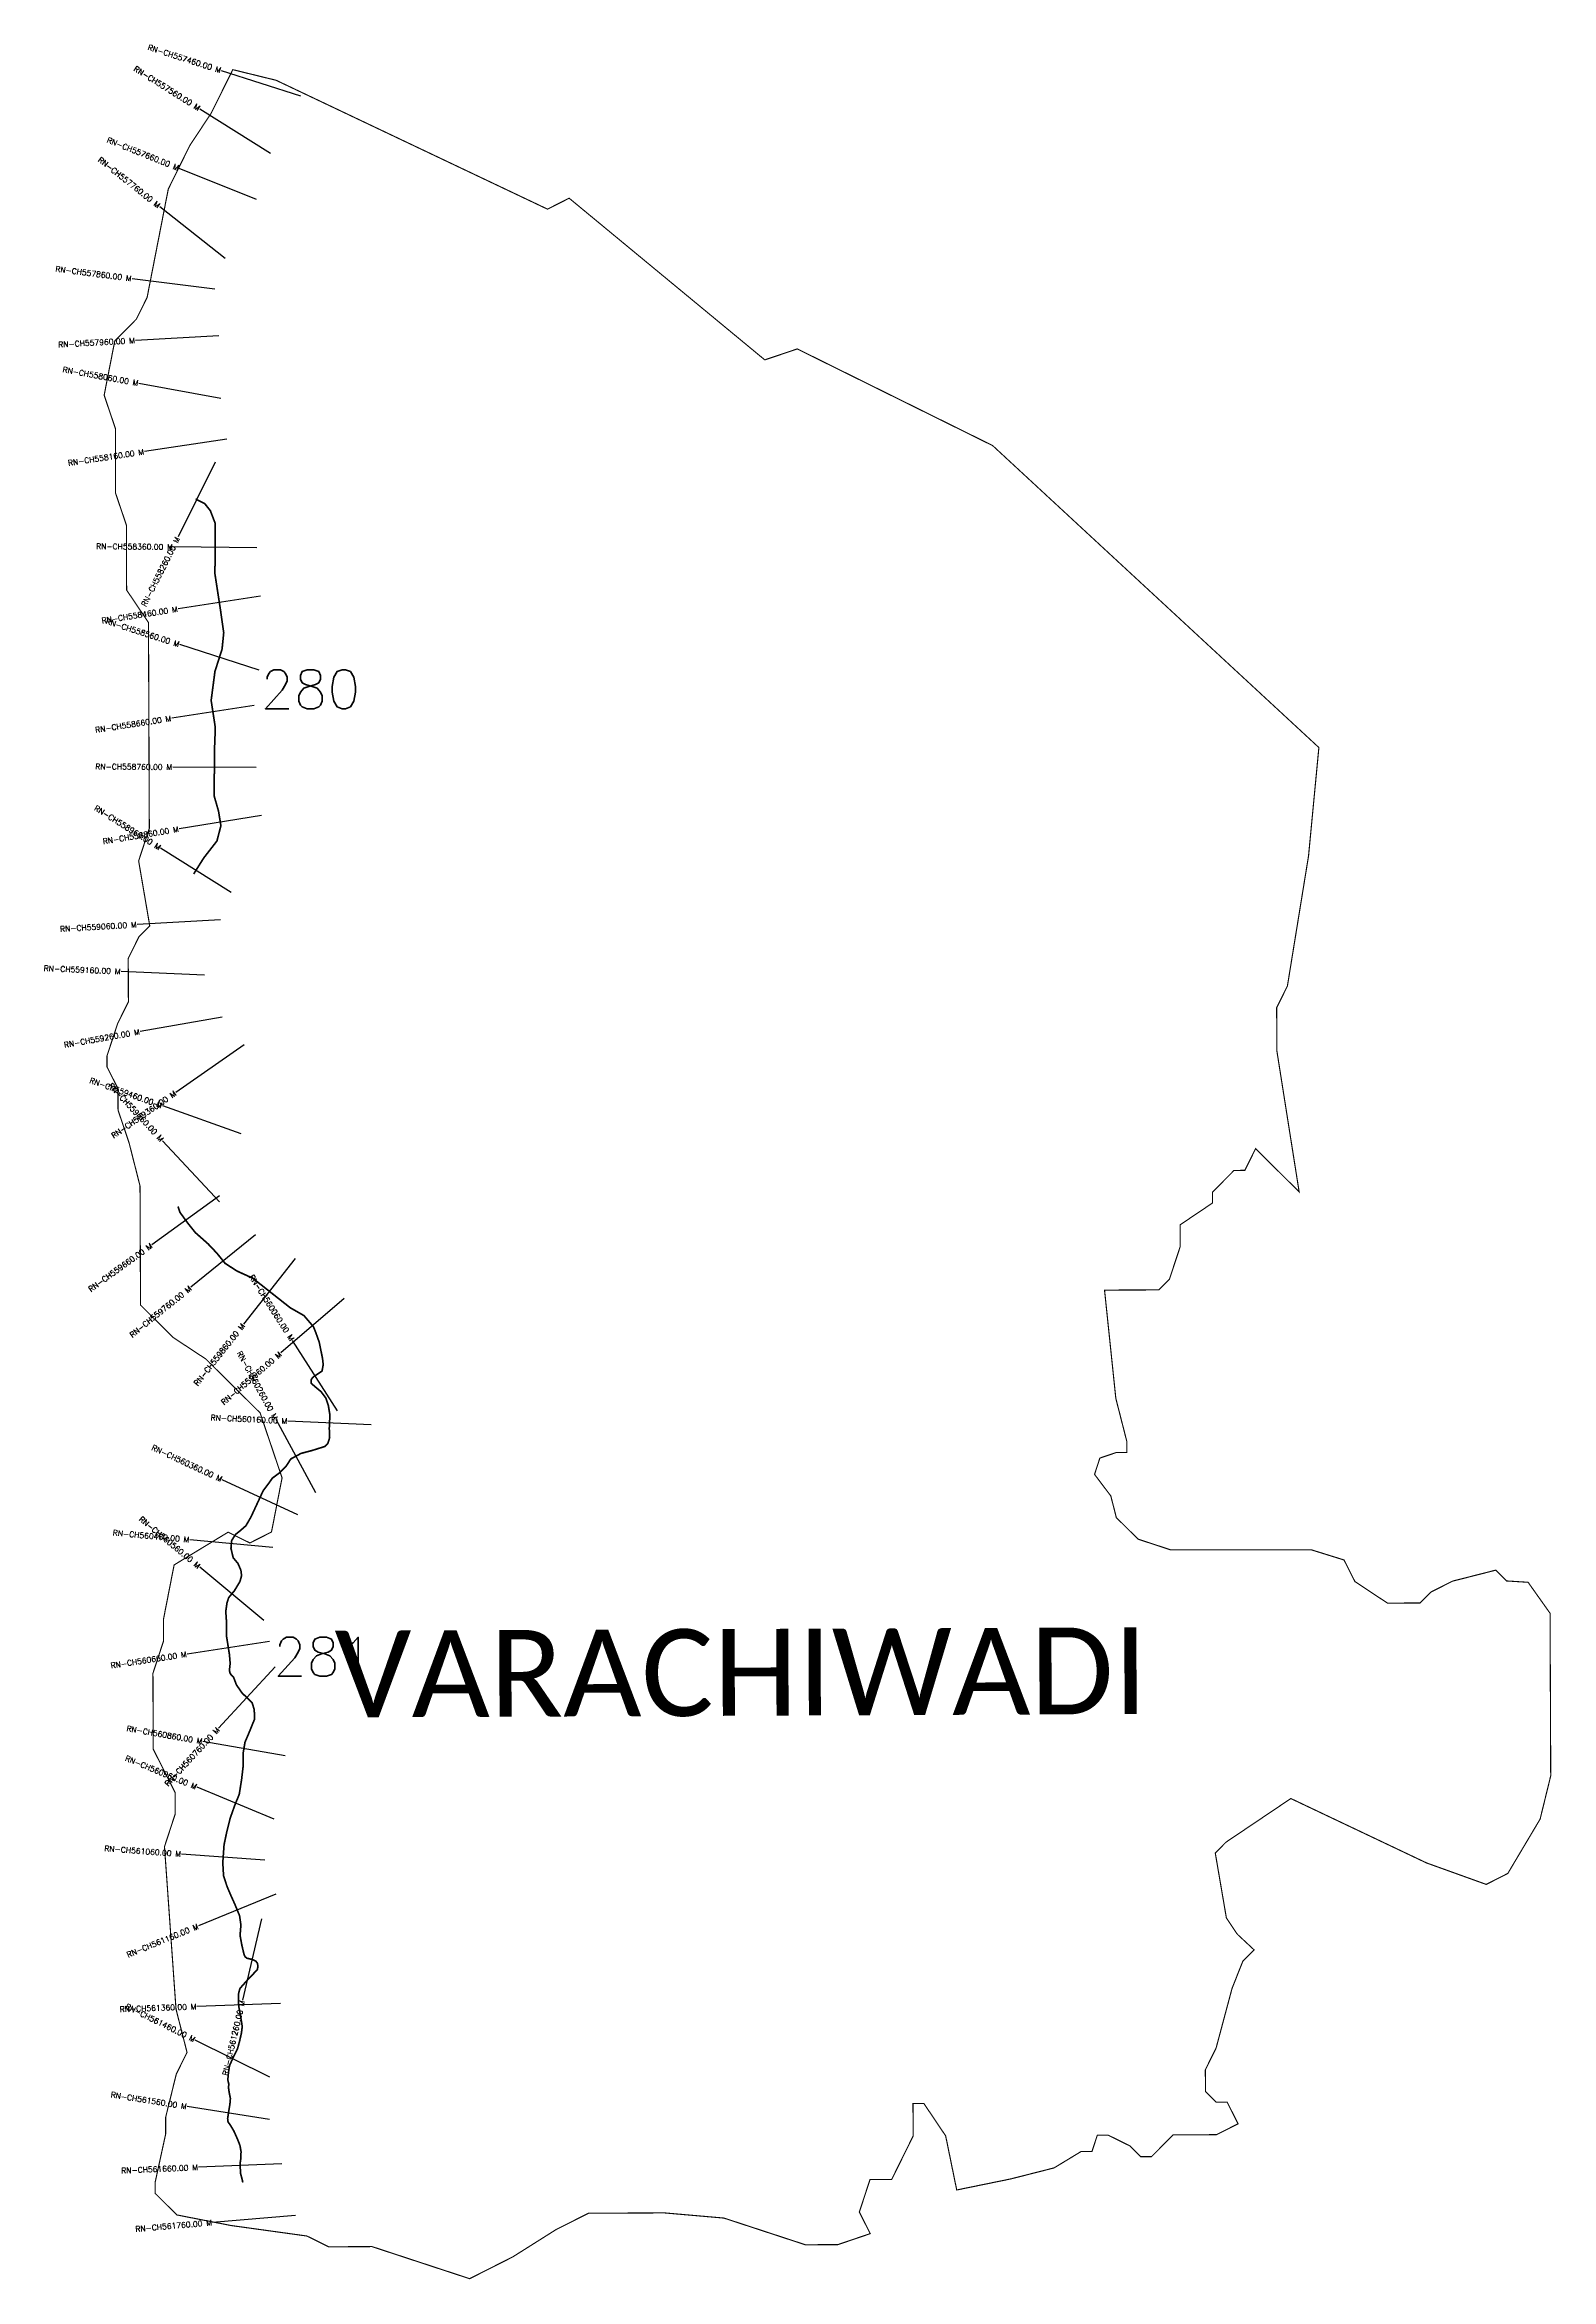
# Model space of a CAD drawing. Header units: metres. Extents: x 319113 to 321822, y 1850874 to 1854892.
import ezdxf
from ezdxf.enums import TextEntityAlignment as Align

# ---------------------------------------------------------------- set-up
doc = ezdxf.new("R2010")
doc.units = ezdxf.units.M
for name, color, linetype in [('CS', 134, 'Continuous'), ('CSMark', 6, 'Continuous'), ('NATURALLY PROTECTED', 3, 'Continuous'), ('VILLAGE NAME', 250, 'Continuous')]:
    doc.layers.add(name, color=color, linetype=linetype)
doc.styles.get("Standard").update_dxf_attribs({"font": 'simplex.shx'})

msp = doc.modelspace()

# ---------------------------------------------------------------- linework, layer by layer
at = {"color": 6, "const_width": 2, "flags": 128}
msp.add_lwpolyline([(319451.2, 1854847), (319529.1, 1854827.9), (320017.1, 1854596.2), (320056, 1854615.9), (320407.8, 1854325.2), (320466.2, 1854344.9), (320817.5, 1854171.1), (321404.1, 1853628.2), (321385.5, 1853433.3), (321347.5, 1853199.4), (321328.2, 1853160.4), (321328.6, 1853082.5), (321368.6, 1852829.4), (321290.3, 1852907), (321271, 1852868), (321251.5, 1852867.9), (321212.8, 1852828.8), (321212.8, 1852809.3), (321154.6, 1852770.1), (321154.8, 1852731.1), (321135.5, 1852672.6), (321116.1, 1852653.1), (321018.7, 1852652.7), (321039, 1852458), (321058.9, 1852380.1), (321058.9, 1852360.6), (321039.5, 1852360.6), (321010.3, 1852350.7), (321000.7, 1852321.4), (321030, 1852282.6), (321039.9, 1852243.7), (321079.1, 1852204.9), (321137.6, 1852185.7), (321390.8, 1852185.7), (321449.3, 1852167.5), (321468.9, 1852128.7), (321527.5, 1852089.9), (321586, 1852090.2), (321605.4, 1852109.7), (321644.3, 1852129.4), (321722.1, 1852149.2), (321741.6, 1852129.8), (321780.3, 1852127.4), (321819.8, 1852071.7), (321821, 1851779.5), (321801.9, 1851701.6), (321743.8, 1851603.9), (321705, 1851584.2), (321597.7, 1851622.8), (321446, 1851694.8), (321353.7, 1851738.6), (321237.2, 1851660.2), (321217.8, 1851640.7), (321237.8, 1851523.8), (321257.4, 1851494.7), (321287.7, 1851466.4), (321267.3, 1851446), (321248, 1851397.3), (321219.3, 1851290), (321200, 1851251), (321200.1, 1851212), (321219.7, 1851192.6), (321239.2, 1851192.7), (321258.8, 1851153.8), (321220, 1851134.2), (321142, 1851133.9), (321103.2, 1851094.7), (321083.8, 1851094.7), (321064.2, 1851114.1), (321025.2, 1851133.4), (321005.7, 1851133.3), (320996.1, 1851104), (320976.6, 1851104), (320928, 1851074.5), (320850.2, 1851054.7), (320752.9, 1851034.8), (320733, 1851132.1), (320693.8, 1851190.4), (320674.3, 1851190.3), (320674.6, 1851131.9), (320636, 1851053.8), (320597, 1851053.6), (320577.8, 1850995.1), (320597.4, 1850956.3), (320539.1, 1850936.5), (320480.7, 1850936.3), (320334.3, 1850984.3), (320227.2, 1850993.6), (320090.8, 1850993), (320032.5, 1850963.6), (319954.8, 1850914.6), (319877.1, 1850875.3), (319826.2, 1850892), (319701.5, 1850933), (319623.6, 1850932.6), (319584.6, 1850952), (319448.1, 1850970.9), (319350.7, 1850989.9), (319311.6, 1851028.7), (319311.5, 1851048.2), (319330.6, 1851135.9), (319330.4, 1851165.2), (319349.6, 1851243.1), (319368.9, 1851282.2), (319349.1, 1851360), (319328.4, 1851652.1), (319347.6, 1851710.6), (319347.4, 1851749.6), (319308.2, 1851827.3), (319307.6, 1851963.7), (319326.8, 1852022.2), (319326.6, 1852061.1), (319345.7, 1852158.6), (319442.8, 1852217.5), (319481.9, 1852198.1), (319520.8, 1852217.8), (319539.8, 1852315.2), (319500.3, 1852432), (319402.6, 1852528.9), (319343.9, 1852567.6), (319285.3, 1852625.8), (319284.4, 1852840), (319264.6, 1852917.9), (319244.9, 1852976.2), (319244.7, 1853015.2), (319225, 1853054), (319225, 1853073.8), (319244.2, 1853132.1), (319263.5, 1853171.1), (319263.2, 1853249), (319282.5, 1853288.1), (319301.9, 1853307.6), (319281.9, 1853424.4), (319301.1, 1853482.9), (319299.6, 1853853), (319260.3, 1853911.3), (319259.9, 1854028.1), (319240.1, 1854086.5), (319240.1, 1854201.9), (319219.9, 1854261.7), (319239, 1854359.2), (319277.7, 1854398.3), (319297.1, 1854437.3), (319335.2, 1854632.3), (319373.8, 1854710.4), (319412.5, 1854769), (319451.2, 1854847)], dxfattribs=at)
at = {"layer": 'CS'}
for p, q in [((319573.8, 1854799.1), (319431, 1854845.1)), ((319519.1, 1854696.3), (319392.1, 1854776.1)), ((319493.9, 1854613.5), (319354.7, 1854669.4)), ((319437.4, 1854507.4), (319319.8, 1854600.6)), ((319419, 1854452.1), (319270.2, 1854471.2)), ((319425.9, 1854368.2), (319276.1, 1854360.1)), ((319429.8, 1854256), (319282.2, 1854283)), ((319440.7, 1854182.7), (319292.4, 1854160.3)), ((319419.7, 1854141.1), (319352.7, 1854006.9)), ((319494.5, 1853987.5), (319344.5, 1853988.8)), ((319501.2, 1853900.3), (319352.9, 1853877.3)), ((319498.6, 1853767.3), (319355.8, 1853813.2)), ((319489.6, 1853703.6), (319341.3, 1853680.8)), ((319493.1, 1853592.1), (319343.1, 1853593.1)), ((319502.8, 1853506), (319354.8, 1853481.8)), ((319448.4, 1853367.3), (319321.2, 1853447)), ((319429, 1853318.7), (319279.3, 1853310)), ((319400.2, 1853218.8), (319250.3, 1853225.3)), ((319432.3, 1853143.6), (319284.5, 1853117.5)), ((319471.8, 1853093.6), (319348.5, 1853008.2)), ((319466.5, 1852933.5), (319325.2, 1852983.8)), ((319427.5, 1852811.7), (319325.1, 1852921.3)), ((319427.2, 1852822.4), (319305.7, 1852734.4)), ((319492.3, 1852752.2), (319375.7, 1852657.9)), ((319563.4, 1852709.5), (319470.5, 1852591.7)), ((319651.5, 1852637.8), (319537.8, 1852539.9)), ((319639.6, 1852435.7), (319558.8, 1852562.1)), ((319600.7, 1852288.3), (319528.9, 1852420)), ((319700.1, 1852410.5), (319550.2, 1852417.3)), ((319568.3, 1852248.5), (319432.3, 1852311.8)), ((319523.3, 1852190.1), (319374, 1852203.9)), ((319507.2, 1852058.7), (319391.7, 1852154.5)), ((319517.4, 1852020.8), (319369.1, 1851998.3)), ((319527.4, 1851975.4), (319425.6, 1851865.2)), ((319545.1, 1851815.4), (319397.3, 1851841.2)), ((319525.6, 1851701.6), (319386.9, 1851758.8)), ((319508.7, 1851627.7), (319359.1, 1851638.7)), ((319528.6, 1851566.5), (319389.8, 1851509.7)), ((319503, 1851522.3), (319468.9, 1851376.2)), ((319536.7, 1851369.9), (319386.8, 1851364.6)), ((319518.1, 1851237.6), (319383.7, 1851304.2)), ((319517.5, 1851161.4), (319369.3, 1851184.7)), ((319539.4, 1851082), (319389.5, 1851075.6)), ((319564, 1850989.2), (319414.6, 1850976.4))]:
    msp.add_line(p, q, dxfattribs=at)
at = {"layer": 'NATURALLY PROTECTED', "const_width": 3, "flags": 128}
for points in [[(319385.1, 1854076.1), (319385.8, 1854074.2), (319400.9, 1854066.6), (319410.9, 1854053.9), (319419.8, 1854030.7), (319419.1, 1853940.3), (319428.9, 1853876.8), (319434.9, 1853834.5), (319431.9, 1853805.1), (319419.1, 1853765), (319412.3, 1853712.9), (319419.8, 1853663.8), (319418.3, 1853624.5), (319418, 1853579.9), (319418, 1853540.1), (319425.6, 1853513.6), (319429.8, 1853487.6), (319422.7, 1853460.2), (319399.1, 1853429.9), (319380.9, 1853400.9)], [(319352.7, 1852803.1), (319356, 1852792.8), (319369.9, 1852773.6), (319384, 1852756), (319406.8, 1852735.8), (319422.6, 1852719.1), (319437.4, 1852700.8), (319458.9, 1852686.9), (319487.1, 1852674.1), (319554.6, 1852620.9), (319579.1, 1852606.9), (319596.1, 1852587.1), (319600.2, 1852577.1), (319606.7, 1852558.8), (319612.6, 1852529.5), (319613.8, 1852518.7), (319611.7, 1852507.2), (319604.8, 1852502.5), (319598.2, 1852498.2), (319595, 1852495.6), (319592, 1852491.5), (319592.4, 1852484.9), (319598.9, 1852479.3), (319610, 1852470), (319618.6, 1852458.4), (319623, 1852445.2), (319625.8, 1852428.3), (319624.7, 1852403.9), (319625.4, 1852387.6), (319622.1, 1852377), (319616.5, 1852371.5), (319593.9, 1852364.4), (319573.9, 1852359.1), (319555.5, 1852349.1), (319547.4, 1852336.6), (319536.2, 1852325), (319522.3, 1852314.6), (319516.7, 1852306.5), (319505.9, 1852292.2), (319493.5, 1852265.5), (319483.7, 1852244.4), (319474.8, 1852229.1), (319464.9, 1852220.4), (319456.4, 1852213.7), (319449.2, 1852202.6), (319447.9, 1852188.5), (319451.9, 1852171.6), (319460.5, 1852161.2), (319465.8, 1852149), (319467, 1852139.2), (319464, 1852128.6), (319454, 1852112.1), (319443.8, 1852099.8), (319440.8, 1852090.7), (319438.6, 1852075.1), (319440.1, 1852052.9), (319440, 1852030), (319442.8, 1852012.5), (319445.1, 1851997.9), (319446.5, 1851981.6), (319445.1, 1851969), (319446.5, 1851963.2), (319452.8, 1851956.2), (319457.7, 1851943.1), (319468.2, 1851927.9), (319478.1, 1851918.8), (319486, 1851910.5), (319489.8, 1851898.5), (319490.3, 1851881.2), (319479.7, 1851855.2), (319473.2, 1851840.1), (319469.7, 1851819.6), (319469.7, 1851795.6), (319467, 1851772.5), (319462.8, 1851746.1), (319454.8, 1851726.6), (319446.5, 1851703.2), (319440.3, 1851678.3), (319435.5, 1851655.5), (319433.2, 1851623.2), (319434.6, 1851599.7), (319440.6, 1851581.2), (319447.1, 1851565.8), (319455.4, 1851547.4), (319463.4, 1851527.9), (319465.8, 1851511.3), (319464.3, 1851492.6), (319467.6, 1851474.4), (319471.4, 1851458.4), (319473.3, 1851454), (319476.9, 1851451.4), (319486.6, 1851449.1), (319492.6, 1851446.2), (319495.6, 1851442.2), (319496.4, 1851436.8), (319495.3, 1851431.1), (319488, 1851423.2), (319478.3, 1851413.2), (319464.1, 1851397.2), (319461.8, 1851389.1), (319461.3, 1851379.9), (319461.8, 1851365.6), (319465.1, 1851347.9), (319467.2, 1851335.1), (319468.2, 1851328.7), (319466.7, 1851316.6), (319463.3, 1851301.9), (319459.6, 1851288.4), (319450.9, 1851270.8), (319445.4, 1851258.5), (319443.5, 1851246.5), (319442.2, 1851232.8), (319444, 1851225.5), (319443.5, 1851218.6), (319444.8, 1851209.6), (319446.9, 1851199.2), (319446, 1851188.9), (319444.1, 1851177.6), (319441.9, 1851163.1), (319442.7, 1851157), (319446.8, 1851151.4), (319453.4, 1851140.3), (319459.7, 1851126), (319464.1, 1851114.9), (319466, 1851103.9), (319465.8, 1851092), (319464.3, 1851082.5), (319465.1, 1851064.8), (319468.1, 1851053.7), (319469.2, 1851048.3)]]:
    msp.add_lwpolyline(points, dxfattribs=at)

# ---------------------------------------------------------------- texts
at = {"char_height": 70, "attachment_point": 1}
for s, width, heights, insert in [('280', 95.172, [0], (319500.8, 1853768)), ('281', 158.822, [21.9], (319523.8, 1852028.5))]:
    msp.add_mtext_dynamic_manual_height_columns(s, width=width, gutter_width=1, heights=heights, dxfattribs=dict(at, insert=insert))
at = {"layer": 'CSMark'}
for s, rotation, p in [('RN-CH557460.00 M', 342.1535, (319430, 1854845.4)), ('RN-CH557560.00 M', 327.8554, (319391.3, 1854776.7)), ('RN-CH557760.00 M', 321.6187, (319319, 1854601.2)), ('RN-CH557660.00 M', 338.1112, (319353.8, 1854669.8)), ('RN-CH557860.00 M', 352.6657, (319269.2, 1854471.4)), ('RN-CH557960.00 M', 3.0942, (319275.1, 1854360.1)), ('RN-CH558060.00 M', 349.6043, (319281.2, 1854283.2)), ('RN-CH558160.00 M', 8.5795, (319291.4, 1854160.1)), ('RN-CH558260.00 M', 63.4508, (319352.2, 1854006)), ('RN-CH558360.00 M', 359.5112, (319343.5, 1853988.8)), ('RN-CH558460.00 M', 8.8024, (319351.9, 1853877.2)), ('RN-CH558560.00 M', 342.2053, (319354.8, 1853813.5)), ('RN-CH558660.00 M', 8.752, (319340.3, 1853680.7)), ('RN-CH558760.00 M', 359.601, (319342.1, 1853593.1)), ('RN-CH558960.00 M', 327.9322, (319320.4, 1853447.5)), ('RN-CH558860.00 M', 9.2984, (319353.8, 1853481.6)), ('RN-CH559060.00 M', 3.3205, (319278.3, 1853309.9)), ('RN-CH559160.00 M', 357.5083, (319249.3, 1853225.4)), ('RN-CH559260.00 M', 10.0142, (319283.6, 1853117.3)), ('RN-CH559460.00 M', 340.4307, (319324.2, 1852984.1)), ('RN-CH559560.00 M', 313.0489, (319324.4, 1852922)), ('RN-CH559360.00 M', 34.7142, (319347.7, 1853007.6)), ('RN-CH559660.00 M', 35.931, (319304.9, 1852733.8)), ('RN-CH560060.00 M', 302.5567, (319558.3, 1852562.9)), ('RN-CH559760.00 M', 38.9617, (319374.9, 1852657.3)), ('RN-CH559860.00 M', 51.7144, (319469.8, 1852590.9)), ('RN-CH559960.00 M', 40.7088, (319537, 1852539.3)), ('RN-CH560260.00 M', 298.5932, (319528.5, 1852420.9)), ('RN-CH560160.00 M', 357.4118, (319549.2, 1852417.3)), ('RN-CH560360.00 M', 335.0345, (319431.4, 1852312.2)), ('RN-CH560560.00 M', 320.3534, (319390.9, 1852155.1)), ('RN-CH560460.00 M', 354.7351, (319373, 1852204)), ('RN-CH560660.00 M', 8.6442, (319368.1, 1851998.2)), ('RN-CH560860.00 M', 350.1292, (319396.3, 1851841.3)), ('RN-CH560760.00 M', 47.2638, (319425, 1851864.4)), ('RN-CH560960.00 M', 337.5957, (319386, 1851759.2)), ('RN-CH561060.00 M', 355.7988, (319358.1, 1851638.8)), ('RN-CH561160.00 M', 22.2625, (319388.9, 1851509.3)), ('RN-CH561360.00 M', 2.0277, (319385.8, 1851364.6)), ('RN-CH561460.00 M', 333.6317, (319382.8, 1851304.6)), ('RN-CH561260.00 M', 76.8458, (319468.6, 1851375.3)), ('RN-CH561560.00 M', 351.0474, (319368.3, 1851184.9)), ('RN-CH561660.00 M', 2.4575, (319388.5, 1851075.5)), ('RN-CH561760.00 M', 4.9175, (319413.6, 1850976.3))]:
    msp.add_text(s, height=10, rotation=rotation, dxfattribs=at).set_placement(p, align=Align.MIDDLE_RIGHT)
at = {"layer": 'VILLAGE NAME', "insert": (319634.2, 1852040.3), "char_height": 155.989, "attachment_point": 1, "rotation": 0.2435}
msp.add_mtext_dynamic_manual_height_columns('{\\fCalibri|b0|i0|c0|p34;VARACHIWADI}', width=2190.592, gutter_width=779.9, heights=[0], dxfattribs=at)

doc.saveas('drawing.dxf')
